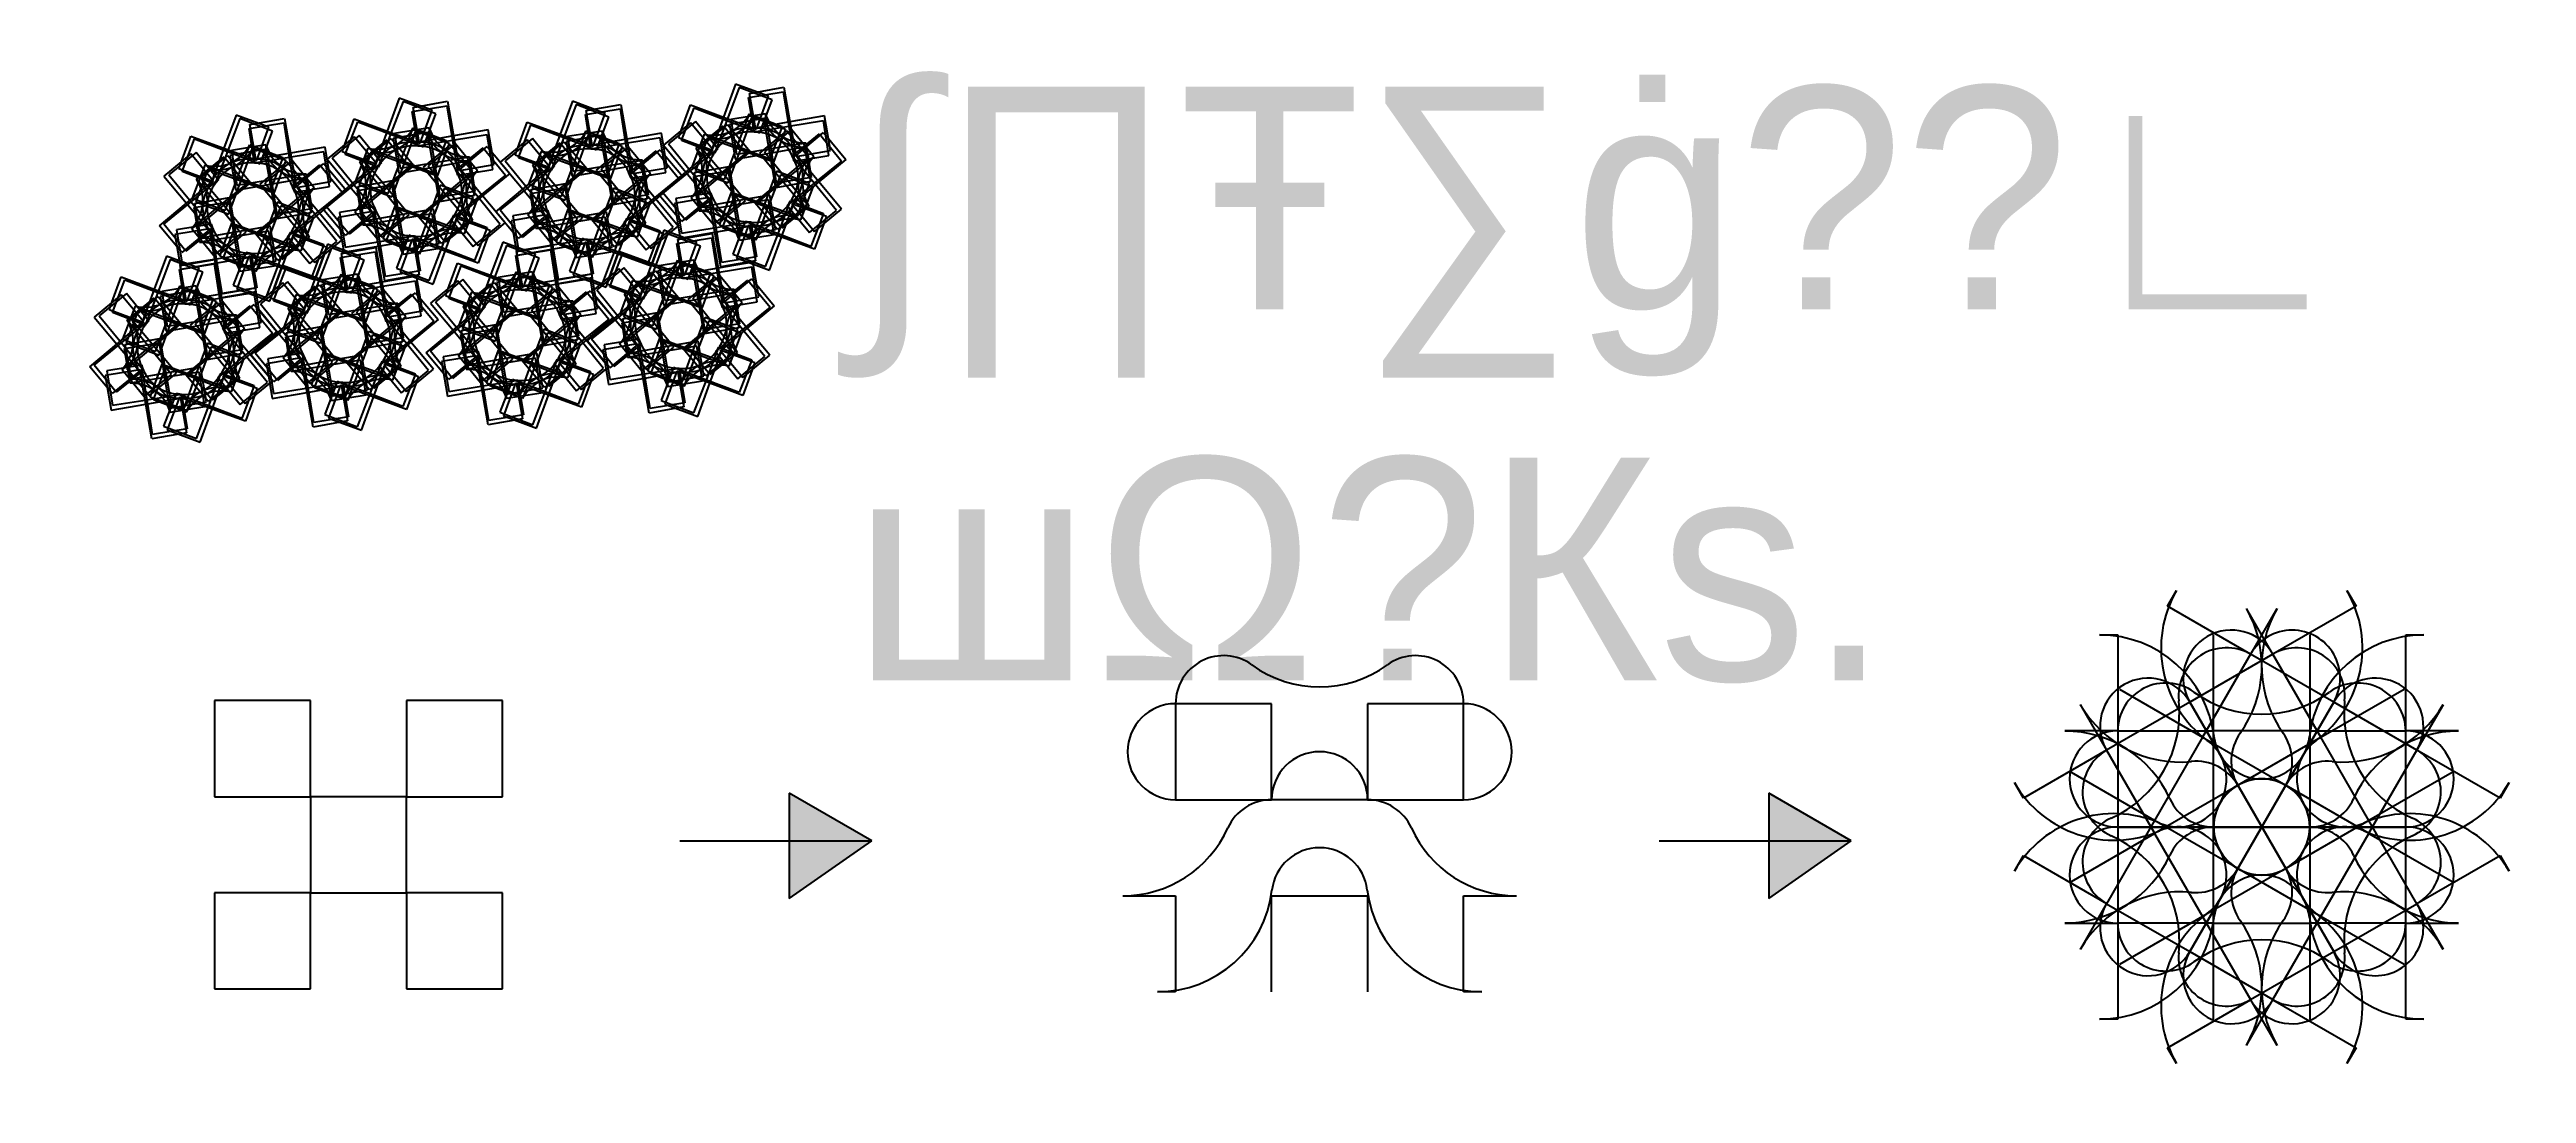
# Model space of a CAD drawing. Header units: inches. Extents: x 0 to 93838, y -1 to 60645.
# Drawn here: x 208.2 to 353.6, y 123.9 to 185.2 of the extents above; entities that cross this region are included whole.
import ezdxf

# ---------------------------------------------------------------- set-up
doc = ezdxf.new("R2010")
doc.units = ezdxf.units.IN
doc.header["$MEASUREMENT"] = 0
doc.styles.get("Standard").update_dxf_attribs({"font": 'arial.ttf'})

# ---------------------------------------------------------------- blocks, each defined once
blk = doc.blocks.new('*U1825')
for p, q in [((-2.82, 7.04), (-8.45, 7.04)), ((-8.45, 7.04), (-8.45, 1.41)), ((-2.82, 1.41), (-2.82, 7.04)), ((8.45, 7.04), (2.82, 7.04)), ((2.82, 7.04), (2.82, 1.41)), ((8.45, 1.41), (8.45, 7.04)), ((-8.45, 1.41), (-2.82, 1.41)), ((2.82, 1.41), (-2.82, 1.41)), ((2.82, 1.41), (8.45, 1.41)), ((-11.55, -4.23), (-8.45, -4.23)), ((-8.45, -4.23), (-8.45, -9.86)), ((-2.82, -4.23), (2.82, -4.23)), ((-2.82, -4.23), (-2.82, -4.23)), ((-2.82, -9.86), (-2.82, -4.23)), ((2.82, -4.23), (2.82, -9.86)), ((8.45, -9.86), (8.45, -4.23)), ((8.45, -4.23), (11.55, -4.23)), ((-8.45, -9.86), (-9.51, -9.86)), ((9.51, -9.86), (8.45, -9.86))]:
    blk.add_line(p, q)
for centre, radius, start, end in [((-5.63, 7.04), 2.82, 53.9681, 180), ((0, 14.79), 6.76, 233.9681, 306.0319), ((5.63, 7.04), 2.82, 0, 126.0319), ((-8.45, 4.23), 2.82, 90, 270), ((8.45, 4.23), 2.82, 270, 90), ((0, 1.41), 2.82, 0, 180), ((-2.82, -1.41), 2.82, 90, 155.6843), ((2.82, -1.41), 2.82, 24.3157, 90), ((-11.55, 2.54), 6.76, 270, 335.6843), ((0, -4.23), 2.82, 6.7563, 173.2437), ((11.55, 2.54), 6.76, 204.3157, 270), ((-9.51, -3.1), 6.76, 270, 353.2437), ((9.51, -3.1), 6.76, 186.7563, 270)]:
    blk.add_arc(centre, radius, start, end)
blk = doc.blocks.new('*U1830')
at = {"color": 0, "linetype": 'ByBlock', "lineweight": -2, "transparency": 16777216}
for p, rotation in [((130.95, 36.03), 240), ((133.39, 36.03), 120), ((130.95, 34.62), 299.9999999999999), ((133.39, 34.62), 59.99999999999997), ((132.17, 36.73), 180)]:
    blk.add_blockref('*U1825', p, dxfattribs=dict(at, rotation=rotation))
blk.add_blockref('*U1825', (132.17, 33.91), dxfattribs=at)
blk = doc.blocks.new('*U1861')
blk.add_line((0, 0), (0, 0))
blk.add_line((0, 0), (0, 0))
blk.add_line((0, 0), (0, 0))
blk.add_line((0, 0), (0, 0))
blk.add_line((0, 0), (0, 0))
blk.add_line((0, 0), (0, 0))
blk.add_line((0, 0), (0, 0))
blk.add_line((0, 0), (0, 0))
blk.add_line((0, 0), (0, 0))
blk.add_line((0, 0), (0, 0))
blk.add_line((0, 0), (0, 0))
blk.add_line((0, 0), (0, 0))
blk.add_line((0, 0), (0, 0))
blk.add_line((0, 0), (0, 0))
blk.add_line((0, 0), (0, 0))
blk.add_line((0, 0), (0, 0))
blk.add_line((0, 0), (0, 0))
blk.add_line((0, 0), (0, 0))
blk.add_line((0, 0), (0, 0))
blk.add_line((0, 0), (0, 0))
blk.add_line((0, 0), (0, 0))
blk.add_line((0, 0), (0, 0))
blk.add_line((0, 0), (0, 0))
blk.add_line((0, 0), (0, 0))
blk.add_line((0, 0), (0, 0))
blk.add_line((0, 0), (0, 0))
blk.add_line((0, 0), (0, 0))
blk.add_line((0, 0), (0, 0))
blk.add_line((0, 0), (0, 0))
blk.add_line((0, 0), (0, 0))
blk.add_line((0, 0), (0, 0))
blk.add_line((0, 0), (0, 0))
for start, end in [(141.7979, 217.5072), (321.103, 36.8123), (141.7979, 217.5072), (321.103, 36.8123)]:
    blk.add_arc((0, 0), 0.000296, start, end)
blk = doc.blocks.new('*U1795')
at = {"color": 0, "linetype": 'ByBlock', "lineweight": -2, "transparency": 16777216}
blk.add_blockref('*U1861', (0.01, 0.01), dxfattribs=at)
for rotation in [59.99999999999997, 120, 180, 239.9999999999999, 299.9999999999999]:
    blk.add_blockref('*U1861', (0.01, 0.01), dxfattribs=dict(at, rotation=rotation))
blk = doc.blocks.new('*U1835')
blk.add_line((0, 0), (0, 0))
blk.add_line((0, 0), (0, 0))
blk.add_line((0, 0), (0, 0))
blk.add_line((0, 0), (0, 0))
blk.add_line((0, 0), (0, 0))
blk.add_line((0, 0), (0, 0))
blk.add_line((0, 0), (0, 0))
blk.add_line((0, 0), (0, 0))
blk.add_line((0, 0), (0, 0))
blk.add_line((0, 0), (0, 0))
blk.add_line((0, 0), (0, 0))
blk.add_line((0, 0), (0, 0))
blk.add_line((0, 0), (0, 0))
blk.add_line((0, 0), (0, 0))
blk.add_line((0, 0), (0, 0))
blk.add_line((0, 0), (0, 0))
blk.add_line((0, 0), (0, 0))
blk.add_line((0, 0), (0, 0))
blk.add_line((0, 0), (0, 0))
blk.add_line((0, 0), (0, 0))
blk.add_line((0, 0), (0, 0))
blk.add_line((0, 0), (0, 0))
blk.add_line((0, 0), (0, 0))
blk.add_line((0, 0), (0, 0))
blk.add_line((0, 0), (0, 0))
blk.add_line((0, 0), (0, 0))
blk.add_line((0, 0), (0, 0))
blk.add_line((0, 0), (0, 0))
blk.add_line((0, 0), (0, 0))
blk.add_line((0, 0), (0, 0))
blk.add_line((0, 0), (0, 0))
blk.add_line((0, 0), (0, 0))
for start, end in [(141.7979, 217.5072), (321.103, 36.8123), (141.7979, 217.5072), (321.103, 36.8123)]:
    blk.add_arc((0, 0), 0.000296, start, end)
blk = doc.blocks.new('*U1872')
at = {"color": 0, "linetype": 'ByBlock', "lineweight": -2, "transparency": 16777216}
blk.add_blockref('*U1835', (0.01, 0.01), dxfattribs=at)
for rotation in [59.99999999999997, 120, 180, 239.9999999999999, 299.9999999999999]:
    blk.add_blockref('*U1835', (0.01, 0.01), dxfattribs=dict(at, rotation=rotation))
blk = doc.blocks.new('*U1874')
blk.add_line((0, 0), (0, 0))
blk.add_line((0, 0), (0, 0))
blk.add_line((0, 0), (0, 0))
blk.add_line((0, 0), (0, 0))
blk.add_line((0, 0), (0, 0))
blk.add_line((0, 0), (0, 0))
blk.add_line((0, 0), (0, 0))
blk.add_line((0, 0), (0, 0))
blk.add_line((0, 0), (0, 0))
blk.add_line((0, 0), (0, 0))
blk.add_line((0, 0), (0, 0))
blk.add_line((0, 0), (0, 0))
blk.add_line((0, 0), (0, 0))
blk.add_line((0, 0), (0, 0))
blk.add_line((0, 0), (0, 0))
blk.add_line((0, 0), (0, 0))
blk.add_line((0, 0), (0, 0))
blk.add_line((0, 0), (0, 0))
blk.add_line((0, 0), (0, 0))
blk.add_line((0, 0), (0, 0))
blk.add_line((0, 0), (0, 0))
blk.add_line((0, 0), (0, 0))
blk.add_line((0, 0), (0, 0))
blk.add_line((0, 0), (0, 0))
blk.add_line((0, 0), (0, 0))
blk.add_line((0, 0), (0, 0))
blk.add_line((0, 0), (0, 0))
blk.add_line((0, 0), (0, 0))
blk.add_line((0, 0), (0, 0))
blk.add_line((0, 0), (0, 0))
blk.add_line((0, 0), (0, 0))
blk.add_line((0, 0), (0, 0))
for start, end in [(141.7979, 217.5072), (321.103, 36.8123), (141.7979, 217.5072), (321.103, 36.8123)]:
    blk.add_arc((0, 0), 0.000296, start, end)
blk = doc.blocks.new('*U1873')
at = {"color": 0, "linetype": 'ByBlock', "lineweight": -2, "transparency": 16777216}
blk.add_blockref('*U1874', (0.01, 0.01), dxfattribs=at)
for rotation in [59.99999999999997, 120, 180, 239.9999999999999, 299.9999999999999]:
    blk.add_blockref('*U1874', (0.01, 0.01), dxfattribs=dict(at, rotation=rotation))
blk = doc.blocks.new('*U1822')
blk.add_line((0, 0), (0, 0))
blk.add_line((0, 0), (0, 0))
blk.add_line((0, 0), (0, 0))
blk.add_line((0, 0), (0, 0))
blk.add_line((0, 0), (0, 0))
blk.add_line((0, 0), (0, 0))
blk.add_line((0, 0), (0, 0))
blk.add_line((0, 0), (0, 0))
blk.add_line((0, 0), (0, 0))
blk.add_line((0, 0), (0, 0))
blk.add_line((0, 0), (0, 0))
blk.add_line((0, 0), (0, 0))
blk.add_line((0, 0), (0, 0))
blk.add_line((0, 0), (0, 0))
blk.add_line((0, 0), (0, 0))
blk.add_line((0, 0), (0, 0))
blk.add_line((0, 0), (0, 0))
blk.add_line((0, 0), (0, 0))
blk.add_line((0, 0), (0, 0))
blk.add_line((0, 0), (0, 0))
blk.add_line((0, 0), (0, 0))
blk.add_line((0, 0), (0, 0))
blk.add_line((0, 0), (0, 0))
blk.add_line((0, 0), (0, 0))
blk.add_line((0, 0), (0, 0))
blk.add_line((0, 0), (0, 0))
blk.add_line((0, 0), (0, 0))
blk.add_line((0, 0), (0, 0))
blk.add_line((0, 0), (0, 0))
blk.add_line((0, 0), (0, 0))
blk.add_line((0, 0), (0, 0))
blk.add_line((0, 0), (0, 0))
for start, end in [(141.7979, 217.5072), (321.103, 36.8123), (141.7979, 217.5072), (321.103, 36.8123)]:
    blk.add_arc((0, 0), 0.000296, start, end)
blk = doc.blocks.new('*U1831')
at = {"color": 0, "linetype": 'ByBlock', "lineweight": -2, "transparency": 16777216}
blk.add_blockref('*U1822', (0.01, 0.01), dxfattribs=at)
for rotation in [59.99999999999997, 120, 180, 239.9999999999999, 299.9999999999999]:
    blk.add_blockref('*U1822', (0.01, 0.01), dxfattribs=dict(at, rotation=rotation))
blk = doc.blocks.new('*U1832')
blk.add_line((0, 0), (0, 0))
blk.add_line((0, 0), (0, 0))
blk.add_line((0, 0), (0, 0))
blk.add_line((0, 0), (0, 0))
blk.add_line((0, 0), (0, 0))
blk.add_line((0, 0), (0, 0))
blk.add_line((0, 0), (0, 0))
blk.add_line((0, 0), (0, 0))
blk.add_line((0, 0), (0, 0))
blk.add_line((0, 0), (0, 0))
blk.add_line((0, 0), (0, 0))
blk.add_line((0, 0), (0, 0))
blk.add_line((0, 0), (0, 0))
blk.add_line((0, 0), (0, 0))
blk.add_line((0, 0), (0, 0))
blk.add_line((0, 0), (0, 0))
blk.add_line((0, 0), (0, 0))
blk.add_line((0, 0), (0, 0))
blk.add_line((0, 0), (0, 0))
blk.add_line((0, 0), (0, 0))
blk.add_line((0, 0), (0, 0))
blk.add_line((0, 0), (0, 0))
blk.add_line((0, 0), (0, 0))
blk.add_line((0, 0), (0, 0))
blk.add_line((0, 0), (0, 0))
blk.add_line((0, 0), (0, 0))
blk.add_line((0, 0), (0, 0))
blk.add_line((0, 0), (0, 0))
blk.add_line((0, 0), (0, 0))
blk.add_line((0, 0), (0, 0))
blk.add_line((0, 0), (0, 0))
blk.add_line((0, 0), (0, 0))
for start, end in [(141.7979, 217.5072), (321.103, 36.8123), (141.7979, 217.5072), (321.103, 36.8123)]:
    blk.add_arc((0, 0), 0.000296, start, end)
blk = doc.blocks.new('*U1871')
at = {"color": 0, "linetype": 'ByBlock', "lineweight": -2, "transparency": 16777216}
blk.add_blockref('*U1832', (0.01, 0.01), dxfattribs=at)
for rotation in [59.99999999999997, 120, 180, 239.9999999999999, 299.9999999999999]:
    blk.add_blockref('*U1832', (0.01, 0.01), dxfattribs=dict(at, rotation=rotation))
blk = doc.blocks.new('*U1804')
blk.add_line((0, 0), (0, 0))
blk.add_line((0, 0), (0, 0))
blk.add_line((0, 0), (0, 0))
blk.add_line((0, 0), (0, 0))
blk.add_line((0, 0), (0, 0))
blk.add_line((0, 0), (0, 0))
blk.add_line((0, 0), (0, 0))
blk.add_line((0, 0), (0, 0))
blk.add_line((0, 0), (0, 0))
blk.add_line((0, 0), (0, 0))
blk.add_line((0, 0), (0, 0))
blk.add_line((0, 0), (0, 0))
blk.add_line((0, 0), (0, 0))
blk.add_line((0, 0), (0, 0))
blk.add_line((0, 0), (0, 0))
blk.add_line((0, 0), (0, 0))
blk.add_line((0, 0), (0, 0))
blk.add_line((0, 0), (0, 0))
blk.add_line((0, 0), (0, 0))
blk.add_line((0, 0), (0, 0))
blk.add_line((0, 0), (0, 0))
blk.add_line((0, 0), (0, 0))
blk.add_line((0, 0), (0, 0))
blk.add_line((0, 0), (0, 0))
blk.add_line((0, 0), (0, 0))
blk.add_line((0, 0), (0, 0))
blk.add_line((0, 0), (0, 0))
blk.add_line((0, 0), (0, 0))
blk.add_line((0, 0), (0, 0))
blk.add_line((0, 0), (0, 0))
blk.add_line((0, 0), (0, 0))
blk.add_line((0, 0), (0, 0))
for start, end in [(141.7979, 217.5072), (321.103, 36.8123), (141.7979, 217.5072), (321.103, 36.8123)]:
    blk.add_arc((0, 0), 0.000296, start, end)
blk = doc.blocks.new('*U1810')
at = {"color": 0, "linetype": 'ByBlock', "lineweight": -2, "transparency": 16777216}
blk.add_blockref('*U1804', (0.01, 0.01), dxfattribs=at)
for rotation in [59.99999999999997, 120, 180, 239.9999999999999, 299.9999999999999]:
    blk.add_blockref('*U1804', (0.01, 0.01), dxfattribs=dict(at, rotation=rotation))
blk = doc.blocks.new('*U1840')
blk.add_line((0, 0), (0, 0))
blk.add_line((0, 0), (0, 0))
blk.add_line((0, 0), (0, 0))
blk.add_line((0, 0), (0, 0))
blk.add_line((0, 0), (0, 0))
blk.add_line((0, 0), (0, 0))
blk.add_line((0, 0), (0, 0))
blk.add_line((0, 0), (0, 0))
blk.add_line((0, 0), (0, 0))
blk.add_line((0, 0), (0, 0))
blk.add_line((0, 0), (0, 0))
blk.add_line((0, 0), (0, 0))
blk.add_line((0, 0), (0, 0))
blk.add_line((0, 0), (0, 0))
blk.add_line((0, 0), (0, 0))
blk.add_line((0, 0), (0, 0))
blk.add_line((0, 0), (0, 0))
blk.add_line((0, 0), (0, 0))
blk.add_line((0, 0), (0, 0))
blk.add_line((0, 0), (0, 0))
blk.add_line((0, 0), (0, 0))
blk.add_line((0, 0), (0, 0))
blk.add_line((0, 0), (0, 0))
blk.add_line((0, 0), (0, 0))
blk.add_line((0, 0), (0, 0))
blk.add_line((0, 0), (0, 0))
blk.add_line((0, 0), (0, 0))
blk.add_line((0, 0), (0, 0))
blk.add_line((0, 0), (0, 0))
blk.add_line((0, 0), (0, 0))
blk.add_line((0, 0), (0, 0))
blk.add_line((0, 0), (0, 0))
for start, end in [(141.7979, 217.5072), (321.103, 36.8123), (141.7979, 217.5072), (321.103, 36.8123)]:
    blk.add_arc((0, 0), 0.000296, start, end)
blk = doc.blocks.new('*U1839')
at = {"color": 0, "linetype": 'ByBlock', "lineweight": -2, "transparency": 16777216}
blk.add_blockref('*U1840', (0.01, 0.01), dxfattribs=at)
for rotation in [59.99999999999997, 120, 180, 239.9999999999999, 299.9999999999999]:
    blk.add_blockref('*U1840', (0.01, 0.01), dxfattribs=dict(at, rotation=rotation))
blk = doc.blocks.new('*U1833')
blk.add_line((0, 0), (0, 0))
blk.add_line((0, 0), (0, 0))
blk.add_line((0, 0), (0, 0))
blk.add_line((0, 0), (0, 0))
blk.add_line((0, 0), (0, 0))
blk.add_line((0, 0), (0, 0))
blk.add_line((0, 0), (0, 0))
blk.add_line((0, 0), (0, 0))
blk.add_line((0, 0), (0, 0))
blk.add_line((0, 0), (0, 0))
blk.add_line((0, 0), (0, 0))
blk.add_line((0, 0), (0, 0))
blk.add_line((0, 0), (0, 0))
blk.add_line((0, 0), (0, 0))
blk.add_line((0, 0), (0, 0))
blk.add_line((0, 0), (0, 0))
blk.add_line((0, 0), (0, 0))
blk.add_line((0, 0), (0, 0))
blk.add_line((0, 0), (0, 0))
blk.add_line((0, 0), (0, 0))
blk.add_line((0, 0), (0, 0))
blk.add_line((0, 0), (0, 0))
blk.add_line((0, 0), (0, 0))
blk.add_line((0, 0), (0, 0))
blk.add_line((0, 0), (0, 0))
blk.add_line((0, 0), (0, 0))
blk.add_line((0, 0), (0, 0))
blk.add_line((0, 0), (0, 0))
blk.add_line((0, 0), (0, 0))
blk.add_line((0, 0), (0, 0))
blk.add_line((0, 0), (0, 0))
blk.add_line((0, 0), (0, 0))
for start, end in [(141.7979, 217.5072), (321.103, 36.8123), (141.7979, 217.5072), (321.103, 36.8123)]:
    blk.add_arc((0, 0), 0.000296, start, end)
blk = doc.blocks.new('*U1791')
at = {"color": 0, "linetype": 'ByBlock', "lineweight": -2, "transparency": 16777216}
blk.add_blockref('*U1833', (0.01, 0.01), dxfattribs=at)
for rotation in [59.99999999999997, 120, 180, 239.9999999999999, 299.9999999999999]:
    blk.add_blockref('*U1833', (0.01, 0.01), dxfattribs=dict(at, rotation=rotation))
blk = doc.blocks.new('*U1792')
for p, q in [((-3.77, 2.92), (-5.24, 1.48)), ((-2.33, 1.46), (-3.77, 2.92)), ((1.88, 2.92), (0.41, 1.48)), ((3.32, 1.46), (1.88, 2.92)), ((-5.24, 1.48), (-3.79, 0.01)), ((-3.79, 0.01), (-2.33, 1.46)), ((-3.31, 1.47), (-1.82, 2.9)), ((-1.88, -0.01), (-3.31, 1.47)), ((-1.82, 2.9), (-0.39, 1.42)), ((0.41, 1.48), (1.86, 0.01)), ((1.86, 0.01), (3.32, 1.46)), ((2.34, 1.47), (3.83, 2.9)), ((3.77, -0.01), (2.34, 1.47)), ((3.83, 2.9), (5.26, 1.42)), ((-5.26, -1.44), (-3.79, 0.01)), ((-3.79, 0.01), (-2.34, -1.45)), ((-0.39, 1.42), (-1.88, -0.01)), ((0.39, -1.44), (1.86, 0.01)), ((1.86, 0.01), (3.31, -1.45)), ((5.26, 1.42), (3.77, -0.01)), ((-3.81, -2.9), (-5.26, -1.44)), ((-1.88, -0.01), (-3.36, -1.44)), ((-3.36, -1.44), (-1.93, -2.92)), ((-0.45, -1.49), (-1.88, -0.01)), ((1.84, -2.9), (0.39, -1.44)), ((3.77, -0.01), (2.29, -1.44)), ((2.29, -1.44), (3.72, -2.92)), ((5.2, -1.49), (3.77, -0.01)), ((-2.34, -1.45), (-3.81, -2.9)), ((-1.93, -2.92), (-0.45, -1.49)), ((3.31, -1.45), (1.84, -2.9)), ((3.72, -2.92), (5.2, -1.49))]:
    blk.add_line(p, q)
for centre, start, end in [((-5.21, 0.05), 321.103, 36.8123), ((-0.46, -0.01), 141.7979, 217.5072), ((0.44, 0.05), 321.103, 36.8123), ((5.19, -0.01), 141.7979, 217.5072)]:
    blk.add_arc(centre, 2.37, start, end)
blk = doc.blocks.new('*U1827')
at = {"color": 0, "linetype": 'ByBlock', "lineweight": -2, "transparency": 16777216}
for p, rotation in [((102.86, 69.19), 299.9999999999999), ((102.94, 68.98), 59.99999999999997), ((102.98, 69.24), 239.9999999999999), ((103.06, 69.03), 120), ((103.08, 69.16), 180)]:
    blk.add_blockref('*U1792', p, dxfattribs=dict(at, rotation=rotation))
blk.add_blockref('*U1792', (102.84, 69.06), dxfattribs=at)
blk = doc.blocks.new('*U1828')
for p, q in [((-3.77, 2.92), (-5.24, 1.48)), ((-2.33, 1.46), (-3.77, 2.92)), ((1.88, 2.92), (0.41, 1.48)), ((3.32, 1.46), (1.88, 2.92)), ((-5.24, 1.48), (-3.79, 0.01)), ((-3.79, 0.01), (-2.33, 1.46)), ((-3.31, 1.47), (-1.82, 2.9)), ((-1.88, -0.01), (-3.31, 1.47)), ((-1.82, 2.9), (-0.39, 1.42)), ((0.41, 1.48), (1.86, 0.01)), ((1.86, 0.01), (3.32, 1.46)), ((2.34, 1.47), (3.83, 2.9)), ((3.77, -0.01), (2.34, 1.47)), ((3.83, 2.9), (5.26, 1.42)), ((-5.26, -1.44), (-3.79, 0.01)), ((-3.79, 0.01), (-2.34, -1.45)), ((-0.39, 1.42), (-1.88, -0.01)), ((0.39, -1.44), (1.86, 0.01)), ((1.86, 0.01), (3.31, -1.45)), ((5.26, 1.42), (3.77, -0.01)), ((-3.81, -2.9), (-5.26, -1.44)), ((-1.88, -0.01), (-3.36, -1.44)), ((-3.36, -1.44), (-1.93, -2.92)), ((-0.45, -1.49), (-1.88, -0.01)), ((1.84, -2.9), (0.39, -1.44)), ((3.77, -0.01), (2.29, -1.44)), ((2.29, -1.44), (3.72, -2.92)), ((5.2, -1.49), (3.77, -0.01)), ((-2.34, -1.45), (-3.81, -2.9)), ((-1.93, -2.92), (-0.45, -1.49)), ((3.31, -1.45), (1.84, -2.9)), ((3.72, -2.92), (5.2, -1.49))]:
    blk.add_line(p, q)
for centre, start, end in [((-5.21, 0.05), 321.103, 36.8123), ((-0.46, -0.01), 141.7979, 217.5072), ((0.44, 0.05), 321.103, 36.8123), ((5.19, -0.01), 141.7979, 217.5072)]:
    blk.add_arc(centre, 2.37, start, end)
blk = doc.blocks.new('*U1836')
at = {"color": 0, "linetype": 'ByBlock', "lineweight": -2, "transparency": 16777216}
for p, rotation in [((102.86, 69.19), 299.9999999999999), ((102.94, 68.98), 59.99999999999997), ((102.98, 69.24), 239.9999999999999), ((103.06, 69.03), 120), ((103.08, 69.16), 180)]:
    blk.add_blockref('*U1828', p, dxfattribs=dict(at, rotation=rotation))
blk.add_blockref('*U1828', (102.84, 69.06), dxfattribs=at)
blk = doc.blocks.new('*U1838')
for p, q in [((-3.77, 2.92), (-5.24, 1.48)), ((-2.33, 1.46), (-3.77, 2.92)), ((1.88, 2.92), (0.41, 1.48)), ((3.32, 1.46), (1.88, 2.92)), ((-5.24, 1.48), (-3.79, 0.01)), ((-3.79, 0.01), (-2.33, 1.46)), ((-3.31, 1.47), (-1.82, 2.9)), ((-1.88, -0.01), (-3.31, 1.47)), ((-1.82, 2.9), (-0.39, 1.42)), ((0.41, 1.48), (1.86, 0.01)), ((1.86, 0.01), (3.32, 1.46)), ((2.34, 1.47), (3.83, 2.9)), ((3.77, -0.01), (2.34, 1.47)), ((3.83, 2.9), (5.26, 1.42)), ((-5.26, -1.44), (-3.79, 0.01)), ((-3.79, 0.01), (-2.34, -1.45)), ((-0.39, 1.42), (-1.88, -0.01)), ((0.39, -1.44), (1.86, 0.01)), ((1.86, 0.01), (3.31, -1.45)), ((5.26, 1.42), (3.77, -0.01)), ((-3.81, -2.9), (-5.26, -1.44)), ((-1.88, -0.01), (-3.36, -1.44)), ((-3.36, -1.44), (-1.93, -2.92)), ((-0.45, -1.49), (-1.88, -0.01)), ((1.84, -2.9), (0.39, -1.44)), ((3.77, -0.01), (2.29, -1.44)), ((2.29, -1.44), (3.72, -2.92)), ((5.2, -1.49), (3.77, -0.01)), ((-2.34, -1.45), (-3.81, -2.9)), ((-1.93, -2.92), (-0.45, -1.49)), ((3.31, -1.45), (1.84, -2.9)), ((3.72, -2.92), (5.2, -1.49))]:
    blk.add_line(p, q)
for centre, start, end in [((-5.21, 0.05), 321.103, 36.8123), ((-0.46, -0.01), 141.7979, 217.5072), ((0.44, 0.05), 321.103, 36.8123), ((5.19, -0.01), 141.7979, 217.5072)]:
    blk.add_arc(centre, 2.37, start, end)
blk = doc.blocks.new('*U1837')
at = {"color": 0, "linetype": 'ByBlock', "lineweight": -2, "transparency": 16777216}
for p, rotation in [((102.86, 69.19), 299.9999999999999), ((102.94, 68.98), 59.99999999999997), ((102.98, 69.24), 239.9999999999999), ((103.06, 69.03), 120), ((103.08, 69.16), 180)]:
    blk.add_blockref('*U1838', p, dxfattribs=dict(at, rotation=rotation))
blk.add_blockref('*U1838', (102.84, 69.06), dxfattribs=at)
blk = doc.blocks.new('*U1805')
for p, q in [((-3.77, 2.92), (-5.24, 1.48)), ((-2.33, 1.46), (-3.77, 2.92)), ((1.88, 2.92), (0.41, 1.48)), ((3.32, 1.46), (1.88, 2.92)), ((-5.24, 1.48), (-3.79, 0.01)), ((-3.79, 0.01), (-2.33, 1.46)), ((-3.31, 1.47), (-1.82, 2.9)), ((-1.88, -0.01), (-3.31, 1.47)), ((-1.82, 2.9), (-0.39, 1.42)), ((0.41, 1.48), (1.86, 0.01)), ((1.86, 0.01), (3.32, 1.46)), ((2.34, 1.47), (3.83, 2.9)), ((3.77, -0.01), (2.34, 1.47)), ((3.83, 2.9), (5.26, 1.42)), ((-5.26, -1.44), (-3.79, 0.01)), ((-3.79, 0.01), (-2.34, -1.45)), ((-0.39, 1.42), (-1.88, -0.01)), ((0.39, -1.44), (1.86, 0.01)), ((1.86, 0.01), (3.31, -1.45)), ((5.26, 1.42), (3.77, -0.01)), ((-3.81, -2.9), (-5.26, -1.44)), ((-1.88, -0.01), (-3.36, -1.44)), ((-3.36, -1.44), (-1.93, -2.92)), ((-0.45, -1.49), (-1.88, -0.01)), ((1.84, -2.9), (0.39, -1.44)), ((3.77, -0.01), (2.29, -1.44)), ((2.29, -1.44), (3.72, -2.92)), ((5.2, -1.49), (3.77, -0.01)), ((-2.34, -1.45), (-3.81, -2.9)), ((-1.93, -2.92), (-0.45, -1.49)), ((3.31, -1.45), (1.84, -2.9)), ((3.72, -2.92), (5.2, -1.49))]:
    blk.add_line(p, q)
for centre, start, end in [((-5.21, 0.05), 321.103, 36.8123), ((-0.46, -0.01), 141.7979, 217.5072), ((0.44, 0.05), 321.103, 36.8123), ((5.19, -0.01), 141.7979, 217.5072)]:
    blk.add_arc(centre, 2.37, start, end)
blk = doc.blocks.new('*U1809')
at = {"color": 0, "linetype": 'ByBlock', "lineweight": -2, "transparency": 16777216}
for p, rotation in [((102.86, 69.19), 299.9999999999999), ((102.94, 68.98), 59.99999999999997), ((102.98, 69.24), 239.9999999999999), ((103.06, 69.03), 120), ((103.08, 69.16), 180)]:
    blk.add_blockref('*U1805', p, dxfattribs=dict(at, rotation=rotation))
blk.add_blockref('*U1805', (102.84, 69.06), dxfattribs=at)
blk = doc.blocks.new('*U1801')
blk.add_line((0, 0), (0, 0))
blk.add_line((0, 0), (0, 0))
blk.add_line((0, 0), (0, 0))
blk.add_line((0, 0), (0, 0))
blk.add_line((0, 0), (0, 0))
blk.add_line((0, 0), (0, 0))
blk.add_line((0, 0), (0, 0))
blk.add_line((0, 0), (0, 0))
blk.add_line((0, 0), (0, 0))
blk.add_line((0, 0), (0, 0))
blk.add_line((0, 0), (0, 0))
blk.add_line((0, 0), (0, 0))
blk.add_line((0, 0), (0, 0))
blk.add_line((0, 0), (0, 0))
blk.add_line((0, 0), (0, 0))
blk.add_line((0, 0), (0, 0))
blk.add_line((0, 0), (0, 0))
blk.add_line((0, 0), (0, 0))
blk.add_line((0, 0), (0, 0))
blk.add_line((0, 0), (0, 0))
blk.add_line((0, 0), (0, 0))
blk.add_line((0, 0), (0, 0))
blk.add_line((0, 0), (0, 0))
blk.add_line((0, 0), (0, 0))
blk.add_line((0, 0), (0, 0))
blk.add_line((0, 0), (0, 0))
blk.add_line((0, 0), (0, 0))
blk.add_line((0, 0), (0, 0))
blk.add_line((0, 0), (0, 0))
blk.add_line((0, 0), (0, 0))
blk.add_line((0, 0), (0, 0))
blk.add_line((0, 0), (0, 0))
for start, end in [(141.7979, 217.5072), (321.103, 36.8123), (141.7979, 217.5072), (321.103, 36.8123)]:
    blk.add_arc((0, 0), 0.000296, start, end)
blk = doc.blocks.new('*U1790')
at = {"color": 0, "linetype": 'ByBlock', "lineweight": -2, "transparency": 16777216}
blk.add_blockref('*U1801', (0.01, 0.01), dxfattribs=at)
for rotation in [59.99999999999997, 120, 180, 239.9999999999999, 299.9999999999999]:
    blk.add_blockref('*U1801', (0.01, 0.01), dxfattribs=dict(at, rotation=rotation))
blk = doc.blocks.new('*U1812')
blk.add_line((0, 0), (0, 0))
blk.add_line((0, 0), (0, 0))
blk.add_line((0, 0), (0, 0))
blk.add_line((0, 0), (0, 0))
blk.add_line((0, 0), (0, 0))
blk.add_line((0, 0), (0, 0))
blk.add_line((0, 0), (0, 0))
blk.add_line((0, 0), (0, 0))
blk.add_line((0, 0), (0, 0))
blk.add_line((0, 0), (0, 0))
blk.add_line((0, 0), (0, 0))
blk.add_line((0, 0), (0, 0))
blk.add_line((0, 0), (0, 0))
blk.add_line((0, 0), (0, 0))
blk.add_line((0, 0), (0, 0))
blk.add_line((0, 0), (0, 0))
blk.add_line((0, 0), (0, 0))
blk.add_line((0, 0), (0, 0))
blk.add_line((0, 0), (0, 0))
blk.add_line((0, 0), (0, 0))
blk.add_line((0, 0), (0, 0))
blk.add_line((0, 0), (0, 0))
blk.add_line((0, 0), (0, 0))
blk.add_line((0, 0), (0, 0))
blk.add_line((0, 0), (0, 0))
blk.add_line((0, 0), (0, 0))
blk.add_line((0, 0), (0, 0))
blk.add_line((0, 0), (0, 0))
blk.add_line((0, 0), (0, 0))
blk.add_line((0, 0), (0, 0))
blk.add_line((0, 0), (0, 0))
blk.add_line((0, 0), (0, 0))
for start, end in [(141.7979, 217.5072), (321.103, 36.8123), (141.7979, 217.5072), (321.103, 36.8123)]:
    blk.add_arc((0, 0), 0.000296, start, end)
blk = doc.blocks.new('*U1806')
at = {"color": 0, "linetype": 'ByBlock', "lineweight": -2, "transparency": 16777216}
blk.add_blockref('*U1812', (0.01, 0.01), dxfattribs=at)
for rotation in [59.99999999999997, 120, 180, 239.9999999999999, 299.9999999999999]:
    blk.add_blockref('*U1812', (0.01, 0.01), dxfattribs=dict(at, rotation=rotation))
blk = doc.blocks.new('*U1862')
blk.add_line((0, 0), (0, 0))
blk.add_line((0, 0), (0, 0))
blk.add_line((0, 0), (0, 0))
blk.add_line((0, 0), (0, 0))
blk.add_line((0, 0), (0, 0))
blk.add_line((0, 0), (0, 0))
blk.add_line((0, 0), (0, 0))
blk.add_line((0, 0), (0, 0))
blk.add_line((0, 0), (0, 0))
blk.add_line((0, 0), (0, 0))
blk.add_line((0, 0), (0, 0))
blk.add_line((0, 0), (0, 0))
blk.add_line((0, 0), (0, 0))
blk.add_line((0, 0), (0, 0))
blk.add_line((0, 0), (0, 0))
blk.add_line((0, 0), (0, 0))
blk.add_line((0, 0), (0, 0))
blk.add_line((0, 0), (0, 0))
blk.add_line((0, 0), (0, 0))
blk.add_line((0, 0), (0, 0))
blk.add_line((0, 0), (0, 0))
blk.add_line((0, 0), (0, 0))
blk.add_line((0, 0), (0, 0))
blk.add_line((0, 0), (0, 0))
blk.add_line((0, 0), (0, 0))
blk.add_line((0, 0), (0, 0))
blk.add_line((0, 0), (0, 0))
blk.add_line((0, 0), (0, 0))
blk.add_line((0, 0), (0, 0))
blk.add_line((0, 0), (0, 0))
blk.add_line((0, 0), (0, 0))
blk.add_line((0, 0), (0, 0))
for start, end in [(141.7979, 217.5072), (321.103, 36.8123), (141.7979, 217.5072), (321.103, 36.8123)]:
    blk.add_arc((0, 0), 0.000296, start, end)
blk = doc.blocks.new('*U1807')
at = {"color": 0, "linetype": 'ByBlock', "lineweight": -2, "transparency": 16777216}
blk.add_blockref('*U1862', (0.01, 0.01), dxfattribs=at)
for rotation in [59.99999999999997, 120, 180, 239.9999999999999, 299.9999999999999]:
    blk.add_blockref('*U1862', (0.01, 0.01), dxfattribs=dict(at, rotation=rotation))
blk = doc.blocks.new('*U1863')
blk.add_line((0, 0), (0, 0))
blk.add_line((0, 0), (0, 0))
blk.add_line((0, 0), (0, 0))
blk.add_line((0, 0), (0, 0))
blk.add_line((0, 0), (0, 0))
blk.add_line((0, 0), (0, 0))
blk.add_line((0, 0), (0, 0))
blk.add_line((0, 0), (0, 0))
blk.add_line((0, 0), (0, 0))
blk.add_line((0, 0), (0, 0))
blk.add_line((0, 0), (0, 0))
blk.add_line((0, 0), (0, 0))
blk.add_line((0, 0), (0, 0))
blk.add_line((0, 0), (0, 0))
blk.add_line((0, 0), (0, 0))
blk.add_line((0, 0), (0, 0))
blk.add_line((0, 0), (0, 0))
blk.add_line((0, 0), (0, 0))
blk.add_line((0, 0), (0, 0))
blk.add_line((0, 0), (0, 0))
blk.add_line((0, 0), (0, 0))
blk.add_line((0, 0), (0, 0))
blk.add_line((0, 0), (0, 0))
blk.add_line((0, 0), (0, 0))
blk.add_line((0, 0), (0, 0))
blk.add_line((0, 0), (0, 0))
blk.add_line((0, 0), (0, 0))
blk.add_line((0, 0), (0, 0))
blk.add_line((0, 0), (0, 0))
blk.add_line((0, 0), (0, 0))
blk.add_line((0, 0), (0, 0))
blk.add_line((0, 0), (0, 0))
for start, end in [(141.7979, 217.5072), (321.103, 36.8123), (141.7979, 217.5072), (321.103, 36.8123)]:
    blk.add_arc((0, 0), 0.000296, start, end)
blk = doc.blocks.new('*U1869')
at = {"color": 0, "linetype": 'ByBlock', "lineweight": -2, "transparency": 16777216}
blk.add_blockref('*U1863', (0.01, 0.01), dxfattribs=at)
for rotation in [59.99999999999997, 120, 180, 239.9999999999999, 299.9999999999999]:
    blk.add_blockref('*U1863', (0.01, 0.01), dxfattribs=dict(at, rotation=rotation))
blk = doc.blocks.new('*U1870')
blk.add_line((0, 0), (0, 0))
blk.add_line((0, 0), (0, 0))
blk.add_line((0, 0), (0, 0))
blk.add_line((0, 0), (0, 0))
blk.add_line((0, 0), (0, 0))
blk.add_line((0, 0), (0, 0))
blk.add_line((0, 0), (0, 0))
blk.add_line((0, 0), (0, 0))
blk.add_line((0, 0), (0, 0))
blk.add_line((0, 0), (0, 0))
blk.add_line((0, 0), (0, 0))
blk.add_line((0, 0), (0, 0))
blk.add_line((0, 0), (0, 0))
blk.add_line((0, 0), (0, 0))
blk.add_line((0, 0), (0, 0))
blk.add_line((0, 0), (0, 0))
blk.add_line((0, 0), (0, 0))
blk.add_line((0, 0), (0, 0))
blk.add_line((0, 0), (0, 0))
blk.add_line((0, 0), (0, 0))
blk.add_line((0, 0), (0, 0))
blk.add_line((0, 0), (0, 0))
blk.add_line((0, 0), (0, 0))
blk.add_line((0, 0), (0, 0))
blk.add_line((0, 0), (0, 0))
blk.add_line((0, 0), (0, 0))
blk.add_line((0, 0), (0, 0))
blk.add_line((0, 0), (0, 0))
blk.add_line((0, 0), (0, 0))
blk.add_line((0, 0), (0, 0))
blk.add_line((0, 0), (0, 0))
blk.add_line((0, 0), (0, 0))
for start, end in [(141.7979, 217.5072), (321.103, 36.8123), (141.7979, 217.5072), (321.103, 36.8123)]:
    blk.add_arc((0, 0), 0.000296, start, end)
blk = doc.blocks.new('*U1865')
at = {"color": 0, "linetype": 'ByBlock', "lineweight": -2, "transparency": 16777216}
blk.add_blockref('*U1870', (0.01, 0.01), dxfattribs=at)
for rotation in [59.99999999999997, 120, 180, 239.9999999999999, 299.9999999999999]:
    blk.add_blockref('*U1870', (0.01, 0.01), dxfattribs=dict(at, rotation=rotation))
blk = doc.blocks.new('*U1866')
blk.add_line((0, 0), (0, 0))
blk.add_line((0, 0), (0, 0))
blk.add_line((0, 0), (0, 0))
blk.add_line((0, 0), (0, 0))
blk.add_line((0, 0), (0, 0))
blk.add_line((0, 0), (0, 0))
blk.add_line((0, 0), (0, 0))
blk.add_line((0, 0), (0, 0))
blk.add_line((0, 0), (0, 0))
blk.add_line((0, 0), (0, 0))
blk.add_line((0, 0), (0, 0))
blk.add_line((0, 0), (0, 0))
blk.add_line((0, 0), (0, 0))
blk.add_line((0, 0), (0, 0))
blk.add_line((0, 0), (0, 0))
blk.add_line((0, 0), (0, 0))
blk.add_line((0, 0), (0, 0))
blk.add_line((0, 0), (0, 0))
blk.add_line((0, 0), (0, 0))
blk.add_line((0, 0), (0, 0))
blk.add_line((0, 0), (0, 0))
blk.add_line((0, 0), (0, 0))
blk.add_line((0, 0), (0, 0))
blk.add_line((0, 0), (0, 0))
blk.add_line((0, 0), (0, 0))
blk.add_line((0, 0), (0, 0))
blk.add_line((0, 0), (0, 0))
blk.add_line((0, 0), (0, 0))
blk.add_line((0, 0), (0, 0))
blk.add_line((0, 0), (0, 0))
blk.add_line((0, 0), (0, 0))
blk.add_line((0, 0), (0, 0))
for start, end in [(141.7979, 217.5072), (321.103, 36.8123), (141.7979, 217.5072), (321.103, 36.8123)]:
    blk.add_arc((0, 0), 0.000296, start, end)
blk = doc.blocks.new('*U1811')
at = {"color": 0, "linetype": 'ByBlock', "lineweight": -2, "transparency": 16777216}
blk.add_blockref('*U1866', (0.01, 0.01), dxfattribs=at)
for rotation in [59.99999999999997, 120, 180, 239.9999999999999, 299.9999999999999]:
    blk.add_blockref('*U1866', (0.01, 0.01), dxfattribs=dict(at, rotation=rotation))
blk = doc.blocks.new('*U1868')
blk.add_line((0, 0), (0, 0))
blk.add_line((0, 0), (0, 0))
blk.add_line((0, 0), (0, 0))
blk.add_line((0, 0), (0, 0))
blk.add_line((0, 0), (0, 0))
blk.add_line((0, 0), (0, 0))
blk.add_line((0, 0), (0, 0))
blk.add_line((0, 0), (0, 0))
blk.add_line((0, 0), (0, 0))
blk.add_line((0, 0), (0, 0))
blk.add_line((0, 0), (0, 0))
blk.add_line((0, 0), (0, 0))
blk.add_line((0, 0), (0, 0))
blk.add_line((0, 0), (0, 0))
blk.add_line((0, 0), (0, 0))
blk.add_line((0, 0), (0, 0))
blk.add_line((0, 0), (0, 0))
blk.add_line((0, 0), (0, 0))
blk.add_line((0, 0), (0, 0))
blk.add_line((0, 0), (0, 0))
blk.add_line((0, 0), (0, 0))
blk.add_line((0, 0), (0, 0))
blk.add_line((0, 0), (0, 0))
blk.add_line((0, 0), (0, 0))
blk.add_line((0, 0), (0, 0))
blk.add_line((0, 0), (0, 0))
blk.add_line((0, 0), (0, 0))
blk.add_line((0, 0), (0, 0))
blk.add_line((0, 0), (0, 0))
blk.add_line((0, 0), (0, 0))
blk.add_line((0, 0), (0, 0))
blk.add_line((0, 0), (0, 0))
for start, end in [(141.7979, 217.5072), (321.103, 36.8123), (141.7979, 217.5072), (321.103, 36.8123)]:
    blk.add_arc((0, 0), 0.000296, start, end)
blk = doc.blocks.new('*U1867')
at = {"color": 0, "linetype": 'ByBlock', "lineweight": -2, "transparency": 16777216}
blk.add_blockref('*U1868', (0.01, 0.01), dxfattribs=at)
for rotation in [59.99999999999997, 120, 180, 239.9999999999999, 299.9999999999999]:
    blk.add_blockref('*U1868', (0.01, 0.01), dxfattribs=dict(at, rotation=rotation))
blk = doc.blocks.new('*U1808')
blk.add_line((0, 0), (0, 0))
blk.add_line((0, 0), (0, 0))
blk.add_line((0, 0), (0, 0))
blk.add_line((0, 0), (0, 0))
blk.add_line((0, 0), (0, 0))
blk.add_line((0, 0), (0, 0))
blk.add_line((0, 0), (0, 0))
blk.add_line((0, 0), (0, 0))
blk.add_line((0, 0), (0, 0))
blk.add_line((0, 0), (0, 0))
blk.add_line((0, 0), (0, 0))
blk.add_line((0, 0), (0, 0))
blk.add_line((0, 0), (0, 0))
blk.add_line((0, 0), (0, 0))
blk.add_line((0, 0), (0, 0))
blk.add_line((0, 0), (0, 0))
blk.add_line((0, 0), (0, 0))
blk.add_line((0, 0), (0, 0))
blk.add_line((0, 0), (0, 0))
blk.add_line((0, 0), (0, 0))
blk.add_line((0, 0), (0, 0))
blk.add_line((0, 0), (0, 0))
blk.add_line((0, 0), (0, 0))
blk.add_line((0, 0), (0, 0))
blk.add_line((0, 0), (0, 0))
blk.add_line((0, 0), (0, 0))
blk.add_line((0, 0), (0, 0))
blk.add_line((0, 0), (0, 0))
blk.add_line((0, 0), (0, 0))
blk.add_line((0, 0), (0, 0))
blk.add_line((0, 0), (0, 0))
blk.add_line((0, 0), (0, 0))
for start, end in [(141.7979, 217.5072), (321.103, 36.8123), (141.7979, 217.5072), (321.103, 36.8123)]:
    blk.add_arc((0, 0), 0.000296, start, end)
blk = doc.blocks.new('*U1802')
at = {"color": 0, "linetype": 'ByBlock', "lineweight": -2, "transparency": 16777216}
blk.add_blockref('*U1808', (0.01, 0.01), dxfattribs=at)
for rotation in [59.99999999999997, 120, 180, 239.9999999999999, 299.9999999999999]:
    blk.add_blockref('*U1808', (0.01, 0.01), dxfattribs=dict(at, rotation=rotation))
blk = doc.blocks.new('*U1803')
for p, q in [((-3.77, 2.92), (-5.24, 1.48)), ((-2.33, 1.46), (-3.77, 2.92)), ((1.88, 2.92), (0.41, 1.48)), ((3.32, 1.46), (1.88, 2.92)), ((-5.24, 1.48), (-3.79, 0.01)), ((-3.79, 0.01), (-2.33, 1.46)), ((-3.31, 1.47), (-1.82, 2.9)), ((-1.88, -0.01), (-3.31, 1.47)), ((-1.82, 2.9), (-0.39, 1.42)), ((0.41, 1.48), (1.86, 0.01)), ((1.86, 0.01), (3.32, 1.46)), ((2.34, 1.47), (3.83, 2.9)), ((3.77, -0.01), (2.34, 1.47)), ((3.83, 2.9), (5.26, 1.42)), ((-5.26, -1.44), (-3.79, 0.01)), ((-3.79, 0.01), (-2.34, -1.45)), ((-0.39, 1.42), (-1.88, -0.01)), ((0.39, -1.44), (1.86, 0.01)), ((1.86, 0.01), (3.31, -1.45)), ((5.26, 1.42), (3.77, -0.01)), ((-3.81, -2.9), (-5.26, -1.44)), ((-1.88, -0.01), (-3.36, -1.44)), ((-3.36, -1.44), (-1.93, -2.92)), ((-0.45, -1.49), (-1.88, -0.01)), ((1.84, -2.9), (0.39, -1.44)), ((3.77, -0.01), (2.29, -1.44)), ((2.29, -1.44), (3.72, -2.92)), ((5.2, -1.49), (3.77, -0.01)), ((-2.34, -1.45), (-3.81, -2.9)), ((-1.93, -2.92), (-0.45, -1.49)), ((3.31, -1.45), (1.84, -2.9)), ((3.72, -2.92), (5.2, -1.49))]:
    blk.add_line(p, q)
for centre, start, end in [((-5.21, 0.05), 321.103, 36.8123), ((-0.46, -0.01), 141.7979, 217.5072), ((0.44, 0.05), 321.103, 36.8123), ((5.19, -0.01), 141.7979, 217.5072)]:
    blk.add_arc(centre, 2.37, start, end)
blk = doc.blocks.new('*U1813')
at = {"color": 0, "linetype": 'ByBlock', "lineweight": -2, "transparency": 16777216}
for p, rotation in [((102.86, 69.19), 299.9999999999999), ((102.94, 68.98), 59.99999999999997), ((102.98, 69.24), 239.9999999999999), ((103.06, 69.03), 120), ((103.08, 69.16), 180)]:
    blk.add_blockref('*U1803', p, dxfattribs=dict(at, rotation=rotation))
blk.add_blockref('*U1803', (102.84, 69.06), dxfattribs=at)
blk = doc.blocks.new('*U1814')
for p, q in [((-3.77, 2.92), (-5.24, 1.48)), ((-2.33, 1.46), (-3.77, 2.92)), ((1.88, 2.92), (0.41, 1.48)), ((3.32, 1.46), (1.88, 2.92)), ((-5.24, 1.48), (-3.79, 0.01)), ((-3.79, 0.01), (-2.33, 1.46)), ((-3.31, 1.47), (-1.82, 2.9)), ((-1.88, -0.01), (-3.31, 1.47)), ((-1.82, 2.9), (-0.39, 1.42)), ((0.41, 1.48), (1.86, 0.01)), ((1.86, 0.01), (3.32, 1.46)), ((2.34, 1.47), (3.83, 2.9)), ((3.77, -0.01), (2.34, 1.47)), ((3.83, 2.9), (5.26, 1.42)), ((-5.26, -1.44), (-3.79, 0.01)), ((-3.79, 0.01), (-2.34, -1.45)), ((-0.39, 1.42), (-1.88, -0.01)), ((0.39, -1.44), (1.86, 0.01)), ((1.86, 0.01), (3.31, -1.45)), ((5.26, 1.42), (3.77, -0.01)), ((-3.81, -2.9), (-5.26, -1.44)), ((-1.88, -0.01), (-3.36, -1.44)), ((-3.36, -1.44), (-1.93, -2.92)), ((-0.45, -1.49), (-1.88, -0.01)), ((1.84, -2.9), (0.39, -1.44)), ((3.77, -0.01), (2.29, -1.44)), ((2.29, -1.44), (3.72, -2.92)), ((5.2, -1.49), (3.77, -0.01)), ((-2.34, -1.45), (-3.81, -2.9)), ((-1.93, -2.92), (-0.45, -1.49)), ((3.31, -1.45), (1.84, -2.9)), ((3.72, -2.92), (5.2, -1.49))]:
    blk.add_line(p, q)
for centre, start, end in [((-5.21, 0.05), 321.103, 36.8123), ((-0.46, -0.01), 141.7979, 217.5072), ((0.44, 0.05), 321.103, 36.8123), ((5.19, -0.01), 141.7979, 217.5072)]:
    blk.add_arc(centre, 2.37, start, end)
blk = doc.blocks.new('*U1859')
at = {"color": 0, "linetype": 'ByBlock', "lineweight": -2, "transparency": 16777216}
for p, rotation in [((102.86, 69.19), 299.9999999999999), ((102.94, 68.98), 59.99999999999997), ((102.98, 69.24), 239.9999999999999), ((103.06, 69.03), 120), ((103.08, 69.16), 180)]:
    blk.add_blockref('*U1814', p, dxfattribs=dict(at, rotation=rotation))
blk.add_blockref('*U1814', (102.84, 69.06), dxfattribs=at)
blk = doc.blocks.new('*U1858')
for p, q in [((-3.77, 2.92), (-5.24, 1.48)), ((-2.33, 1.46), (-3.77, 2.92)), ((1.88, 2.92), (0.41, 1.48)), ((3.32, 1.46), (1.88, 2.92)), ((-5.24, 1.48), (-3.79, 0.01)), ((-3.79, 0.01), (-2.33, 1.46)), ((-3.31, 1.47), (-1.82, 2.9)), ((-1.88, -0.01), (-3.31, 1.47)), ((-1.82, 2.9), (-0.39, 1.42)), ((0.41, 1.48), (1.86, 0.01)), ((1.86, 0.01), (3.32, 1.46)), ((2.34, 1.47), (3.83, 2.9)), ((3.77, -0.01), (2.34, 1.47)), ((3.83, 2.9), (5.26, 1.42)), ((-5.26, -1.44), (-3.79, 0.01)), ((-3.79, 0.01), (-2.34, -1.45)), ((-0.39, 1.42), (-1.88, -0.01)), ((0.39, -1.44), (1.86, 0.01)), ((1.86, 0.01), (3.31, -1.45)), ((5.26, 1.42), (3.77, -0.01)), ((-3.81, -2.9), (-5.26, -1.44)), ((-1.88, -0.01), (-3.36, -1.44)), ((-3.36, -1.44), (-1.93, -2.92)), ((-0.45, -1.49), (-1.88, -0.01)), ((1.84, -2.9), (0.39, -1.44)), ((3.77, -0.01), (2.29, -1.44)), ((2.29, -1.44), (3.72, -2.92)), ((5.2, -1.49), (3.77, -0.01)), ((-2.34, -1.45), (-3.81, -2.9)), ((-1.93, -2.92), (-0.45, -1.49)), ((3.31, -1.45), (1.84, -2.9)), ((3.72, -2.92), (5.2, -1.49))]:
    blk.add_line(p, q)
for centre, start, end in [((-5.21, 0.05), 321.103, 36.8123), ((-0.46, -0.01), 141.7979, 217.5072), ((0.44, 0.05), 321.103, 36.8123), ((5.19, -0.01), 141.7979, 217.5072)]:
    blk.add_arc(centre, 2.37, start, end)
blk = doc.blocks.new('*U1860')
at = {"color": 0, "linetype": 'ByBlock', "lineweight": -2, "transparency": 16777216}
for p, rotation in [((102.86, 69.19), 299.9999999999999), ((102.94, 68.98), 59.99999999999997), ((102.98, 69.24), 239.9999999999999), ((103.06, 69.03), 120), ((103.08, 69.16), 180)]:
    blk.add_blockref('*U1858', p, dxfattribs=dict(at, rotation=rotation))
blk.add_blockref('*U1858', (102.84, 69.06), dxfattribs=at)
blk = doc.blocks.new('*U1829')
for p, q in [((-3.77, 2.92), (-5.24, 1.48)), ((-2.33, 1.46), (-3.77, 2.92)), ((1.88, 2.92), (0.41, 1.48)), ((3.32, 1.46), (1.88, 2.92)), ((-5.24, 1.48), (-3.79, 0.01)), ((-3.79, 0.01), (-2.33, 1.46)), ((-3.31, 1.47), (-1.82, 2.9)), ((-1.88, -0.01), (-3.31, 1.47)), ((-1.82, 2.9), (-0.39, 1.42)), ((0.41, 1.48), (1.86, 0.01)), ((1.86, 0.01), (3.32, 1.46)), ((2.34, 1.47), (3.83, 2.9)), ((3.77, -0.01), (2.34, 1.47)), ((3.83, 2.9), (5.26, 1.42)), ((-5.26, -1.44), (-3.79, 0.01)), ((-3.79, 0.01), (-2.34, -1.45)), ((-0.39, 1.42), (-1.88, -0.01)), ((0.39, -1.44), (1.86, 0.01)), ((1.86, 0.01), (3.31, -1.45)), ((5.26, 1.42), (3.77, -0.01)), ((-3.81, -2.9), (-5.26, -1.44)), ((-1.88, -0.01), (-3.36, -1.44)), ((-3.36, -1.44), (-1.93, -2.92)), ((-0.45, -1.49), (-1.88, -0.01)), ((1.84, -2.9), (0.39, -1.44)), ((3.77, -0.01), (2.29, -1.44)), ((2.29, -1.44), (3.72, -2.92)), ((5.2, -1.49), (3.77, -0.01)), ((-2.34, -1.45), (-3.81, -2.9)), ((-1.93, -2.92), (-0.45, -1.49)), ((3.31, -1.45), (1.84, -2.9)), ((3.72, -2.92), (5.2, -1.49))]:
    blk.add_line(p, q)
for centre, start, end in [((-5.21, 0.05), 321.103, 36.8123), ((-0.46, -0.01), 141.7979, 217.5072), ((0.44, 0.05), 321.103, 36.8123), ((5.19, -0.01), 141.7979, 217.5072)]:
    blk.add_arc(centre, 2.37, start, end)
blk = doc.blocks.new('*U1821')
at = {"color": 0, "linetype": 'ByBlock', "lineweight": -2, "transparency": 16777216}
for p, rotation in [((102.86, 69.19), 299.9999999999999), ((102.94, 68.98), 59.99999999999997), ((102.98, 69.24), 239.9999999999999), ((103.06, 69.03), 120), ((103.08, 69.16), 180)]:
    blk.add_blockref('*U1829', p, dxfattribs=dict(at, rotation=rotation))
blk.add_blockref('*U1829', (102.84, 69.06), dxfattribs=at)

msp = doc.modelspace()

# ---------------------------------------------------------------- hatches: boundary and pattern name
at = {"true_color": 0xcd2027}
h = msp.add_hatch(color=242, dxfattribs=at)
h.dxf.hatch_style = 1
h.paths.add_polyline_path([(256.46064, 138.75486), (251.61591, 141.55197), (251.61591, 135.37406)])
h = msp.add_hatch(color=242, dxfattribs=at)
h.dxf.hatch_style = 1
h.paths.add_polyline_path([(313.93427, 138.75486), (309.08954, 141.55197), (309.08954, 135.37406)])

# ---------------------------------------------------------------- linework, layer by layer
for p, q in [((222.93132, 172.105), (222.93208, 172.10537)), ((222.9314, 172.10504), (222.93132, 172.105)), ((222.93132, 172.105), (222.93177, 172.10404)), ((222.93145, 172.10506), (222.9314, 172.10504)), ((222.9314, 172.10504), (222.93186, 172.10408)), ((222.93208, 172.10371), (222.93145, 172.10506)), ((222.93173, 172.1052), (222.93237, 172.10384)), ((222.93177, 172.10404), (222.9319, 172.1041)), ((222.93177, 172.10404), (222.93196, 172.10365)), ((222.93188, 172.10382), (222.93177, 172.10404)), ((222.93186, 172.10408), (222.93204, 172.10369)), ((222.93227, 172.10442), (222.93187, 172.10527)), ((222.932, 172.10388), (222.93188, 172.10382)), ((222.93192, 172.10373), (222.93204, 172.10379)), ((222.93196, 172.10365), (222.93192, 172.10373)), ((222.93201, 172.10533), (222.93194, 172.1053)), ((222.93194, 172.1053), (222.93234, 172.10445)), ((222.93196, 172.10365), (222.93208, 172.10371)), ((222.93204, 172.10369), (222.93196, 172.10365)), ((222.93204, 172.10379), (222.932, 172.10388)), ((222.93241, 172.10448), (222.93201, 172.10533)), ((222.93214, 172.10505), (222.93207, 172.10502)), ((222.93208, 172.10537), (222.93272, 172.10401)), ((222.93272, 172.10401), (222.93208, 172.10371)), ((222.93213, 172.10435), (222.93248, 172.10452)), ((222.93226, 172.10407), (222.93213, 172.10435)), ((222.93221, 172.10508), (222.93214, 172.10505)), ((222.93214, 172.10505), (222.93241, 172.10448)), ((222.93227, 172.10442), (222.9322, 172.10438)), ((222.9322, 172.10438), (222.93233, 172.1041)), ((222.93248, 172.10452), (222.93221, 172.10508)), ((222.93261, 172.10424), (222.93226, 172.10407)), ((222.93234, 172.10445), (222.93227, 172.10442)), ((222.93227, 172.10442), (222.9324, 172.10414)), ((222.93234, 172.10445), (222.93247, 172.10417)), ((222.93272, 172.10401), (222.93237, 172.10384)), ((222.93241, 172.10448), (222.93254, 172.1042)), ((222.93272, 172.10401), (222.93261, 172.10424)), ((242.66523, 172.92442), (242.66599, 172.92479)), ((242.66532, 172.92446), (242.66523, 172.92442)), ((242.66523, 172.92442), (242.66568, 172.92346)), ((242.66536, 172.92448), (242.66532, 172.92446)), ((242.66532, 172.92446), (242.66577, 172.9235)), ((242.666, 172.92313), (242.66536, 172.92448)), ((242.66564, 172.92462), (242.66628, 172.92326)), ((242.66568, 172.92346), (242.66581, 172.92352)), ((242.66568, 172.92346), (242.66587, 172.92307)), ((242.66579, 172.92324), (242.66568, 172.92346)), ((242.66577, 172.9235), (242.66595, 172.92311)), ((242.66618, 172.92384), (242.66578, 172.92469)), ((242.66592, 172.9233), (242.66579, 172.92324)), ((242.66583, 172.92315), (242.66596, 172.92321)), ((242.66587, 172.92307), (242.66583, 172.92315)), ((242.66592, 172.92475), (242.66585, 172.92472)), ((242.66585, 172.92472), (242.66625, 172.92387)), ((242.66587, 172.92307), (242.666, 172.92313)), ((242.66595, 172.92311), (242.66587, 172.92307)), ((242.66632, 172.9239), (242.66592, 172.92475)), ((242.66596, 172.92321), (242.66592, 172.9233)), ((242.66605, 172.92447), (242.66598, 172.92444)), ((242.66599, 172.92479), (242.66663, 172.92343)), ((242.66663, 172.92343), (242.666, 172.92313)), ((242.66604, 172.92377), (242.66639, 172.92394)), ((242.66617, 172.92349), (242.66604, 172.92377)), ((242.66613, 172.9245), (242.66605, 172.92447)), ((242.66605, 172.92447), (242.66632, 172.9239)), ((242.66618, 172.92384), (242.66611, 172.92381)), ((242.66611, 172.92381), (242.66624, 172.92352)), ((242.66639, 172.92394), (242.66613, 172.9245)), ((242.66652, 172.92366), (242.66617, 172.92349)), ((242.66625, 172.92387), (242.66618, 172.92384)), ((242.66618, 172.92384), (242.66631, 172.92356)), ((242.66625, 172.92387), (242.66638, 172.92359)), ((242.66663, 172.92343), (242.66628, 172.92326)), ((242.66632, 172.9239), (242.66645, 172.92362)), ((242.66663, 172.92343), (242.66652, 172.92366)), ((223.52882, 146.98312), (217.89415, 146.98312)), ((217.89415, 146.98312), (217.89415, 141.34845)), ((223.52882, 141.34845), (223.52882, 146.98312)), ((234.79816, 146.98312), (229.16349, 146.98312)), ((229.16349, 146.98312), (229.16349, 141.34845)), ((234.79816, 141.34845), (234.79816, 146.98312)), ((279.92191, 146.80561), (274.28724, 146.80561)), ((274.28724, 146.80561), (274.28724, 141.17094)), ((279.92191, 141.17094), (279.92191, 146.80561)), ((291.19125, 146.80561), (285.55658, 146.80561)), ((285.55658, 146.80561), (285.55658, 141.17094)), ((291.19125, 141.17094), (291.19125, 146.80561)), ((217.89415, 141.34845), (223.52882, 141.34845)), ((229.16349, 141.34845), (223.52882, 141.34845)), ((223.52882, 141.34845), (223.52882, 135.71378)), ((229.16349, 141.34845), (234.79816, 141.34845)), ((229.16349, 135.71378), (229.16349, 141.34845)), ((256.46064, 138.75486), (251.61591, 141.55197)), ((251.61591, 141.55197), (251.61591, 135.37406)), ((274.28724, 141.17094), (279.92191, 141.17094)), ((285.55658, 141.17094), (279.92191, 141.17094)), ((285.55658, 141.17094), (291.19125, 141.17094)), ((313.93427, 138.75486), (309.08954, 141.55197)), ((309.08954, 141.55197), (309.08954, 135.37406)), ((245.19131, 138.75486), (256.46064, 138.75486)), ((251.61591, 135.37406), (256.46064, 138.75486)), ((302.66493, 138.75486), (313.93427, 138.75486)), ((309.08954, 135.37406), (313.93427, 138.75486)), ((223.52882, 135.71378), (217.89415, 135.71378)), ((217.89415, 135.71378), (217.89415, 130.07911)), ((223.52882, 135.71378), (229.16349, 135.71378)), ((223.52882, 130.07911), (223.52882, 135.71378)), ((234.79816, 135.71378), (229.16349, 135.71378)), ((229.16349, 135.71378), (229.16349, 130.07911)), ((234.79816, 130.07911), (234.79816, 135.71378)), ((271.19272, 135.53627), (274.28724, 135.53627)), ((274.28724, 135.53627), (274.28724, 129.9016)), ((279.92191, 135.53627), (285.55658, 135.53627)), ((279.92191, 135.53627), (279.92191, 135.53627)), ((279.92191, 129.9016), (279.92191, 135.53627)), ((285.55658, 135.53627), (285.55658, 129.9016)), ((291.19125, 129.9016), (291.19125, 135.53627)), ((291.19125, 135.53627), (294.28577, 135.53627)), ((217.89415, 130.07911), (223.52882, 130.07911)), ((229.16349, 130.07911), (234.79816, 130.07911)), ((274.28724, 129.9016), (273.22683, 129.9016)), ((292.25166, 129.9016), (291.19125, 129.9016))]:
    msp.add_line(p, q)
for centre, radius, start, end in [((277.10458, 146.80561), 2.81733, 53.968121, 180), ((282.73925, 154.552), 6.7616, 233.968121, 306.0318792), ((288.37391, 146.80561), 2.81733, 0, 126.0318792), ((274.28724, 143.98828), 2.81733, 90, 270), ((291.19125, 143.98828), 2.81733, 270, 90), ((282.73925, 141.17094), 2.81733, 0, 180), ((279.92191, 138.35361), 2.81733, 90, 155.6842608), ((285.55658, 138.35361), 2.81733, 24.3157392, 90), ((271.19272, 142.29788), 6.7616, 270, 335.6842608), ((282.73925, 135.53627), 2.81733, 6.756327, 173.243673), ((294.28577, 142.29788), 6.7616, 204.3157392, 270), ((273.22683, 136.66321), 6.7616, 270, 353.243673), ((292.25166, 136.66321), 6.7616, 186.756327, 270)]:
    msp.add_arc(centre, radius, start, end)

# ---------------------------------------------------------------- block references
at = {"rotation": 115.2194505239159}
for name, p in [('*U1821', (355.8529, 114.00344)), ('*U1836', (326.54183, 112.18015)), ('*U1809', (336.11899, 113.18402)), ('*U1859', (346.27574, 112.99957)), ('*U1860', (342.18957, 104.72828)), ('*U1813', (351.64783, 105.42377)), ('*U1837', (322.45566, 103.90886)), ('*U1827', (331.91392, 104.60435)), ('*U1839', (222.93143, 172.11203)), ('*U1810', (222.93194, 172.11306)), ('*U1871', (222.93261, 172.11212)), ('*U1791', (222.93313, 172.11319)), ('*U1873', (222.93755, 172.10106)), ('*U1872', (222.93806, 172.1021)), ('*U1795', (222.93873, 172.10115)), ('*U1831', (222.93926, 172.10222)), ('*U1867', (242.66534, 172.93145)), ('*U1811', (242.66585, 172.93248)), ('*U1865', (242.66652, 172.93154)), ('*U1802', (242.66705, 172.93261)), ('*U1807', (242.67146, 172.92048)), ('*U1806', (242.67197, 172.92152)), ('*U1790', (242.67264, 172.92057)), ('*U1869', (242.67317, 172.92164))]:
    msp.add_blockref(name, p, dxfattribs=at)
msp.add_blockref('*U1830', (205.84977, 104.24916))

# ---------------------------------------------------------------- texts
at = {"insert": (255.31654, 183.01189), "char_height": 14.92674815, "attachment_point": 1}
msp.add_mtext_dynamic_manual_height_columns('{\\fCentury Gothic|b0|i0|c0|p34;\\H0.875x;∫∏Ŧ∑ġ\\fCentury Gothic|b0|i0|c186|p34;\uf100\uf103\\fCentury Gothic|b0|i0|c0|p34;∟ \\fCentury Gothic|b0|i0|c204|p34;ш\\fCentury Gothic|b0|i0|c0|p34;Ω\\fCentury Gothic|b0|i0|c186|p34;\uf100\\fCentury Gothic|b0|i0|c204|p34;К\\fCentury Gothic|b0|i0|c0|p34;s.}', width=5.8533058, gutter_width=1, heights=[0], dxfattribs=at)
at = {"char_height": 0.00041897, "attachment_point": 1, "rotation": 115.2194505}
for insert in [(222.92935, 172.10587), (242.66326, 172.92529)]:
    msp.add_mtext_dynamic_manual_height_columns('{\\fCentury Gothic|b0|i0|c0|p34;\\H0.875x;∫∏Ŧ∑ġ\\fCentury Gothic|b0|i0|c186|p34;\uf100\uf103\\fCentury Gothic|b0|i0|c0|p34;∟ \\fCentury Gothic|b0|i0|c204|p34;ш\\fCentury Gothic|b0|i0|c0|p34;Ω\\fCentury Gothic|b0|i0|c186|p34;\uf100\\fCentury Gothic|b0|i0|c204|p34;К\\fCentury Gothic|b0|i0|c0|p34;s.}', width=5.8533058, gutter_width=1, heights=[0], dxfattribs=dict(at, insert=insert))

doc.saveas('drawing.dxf')
